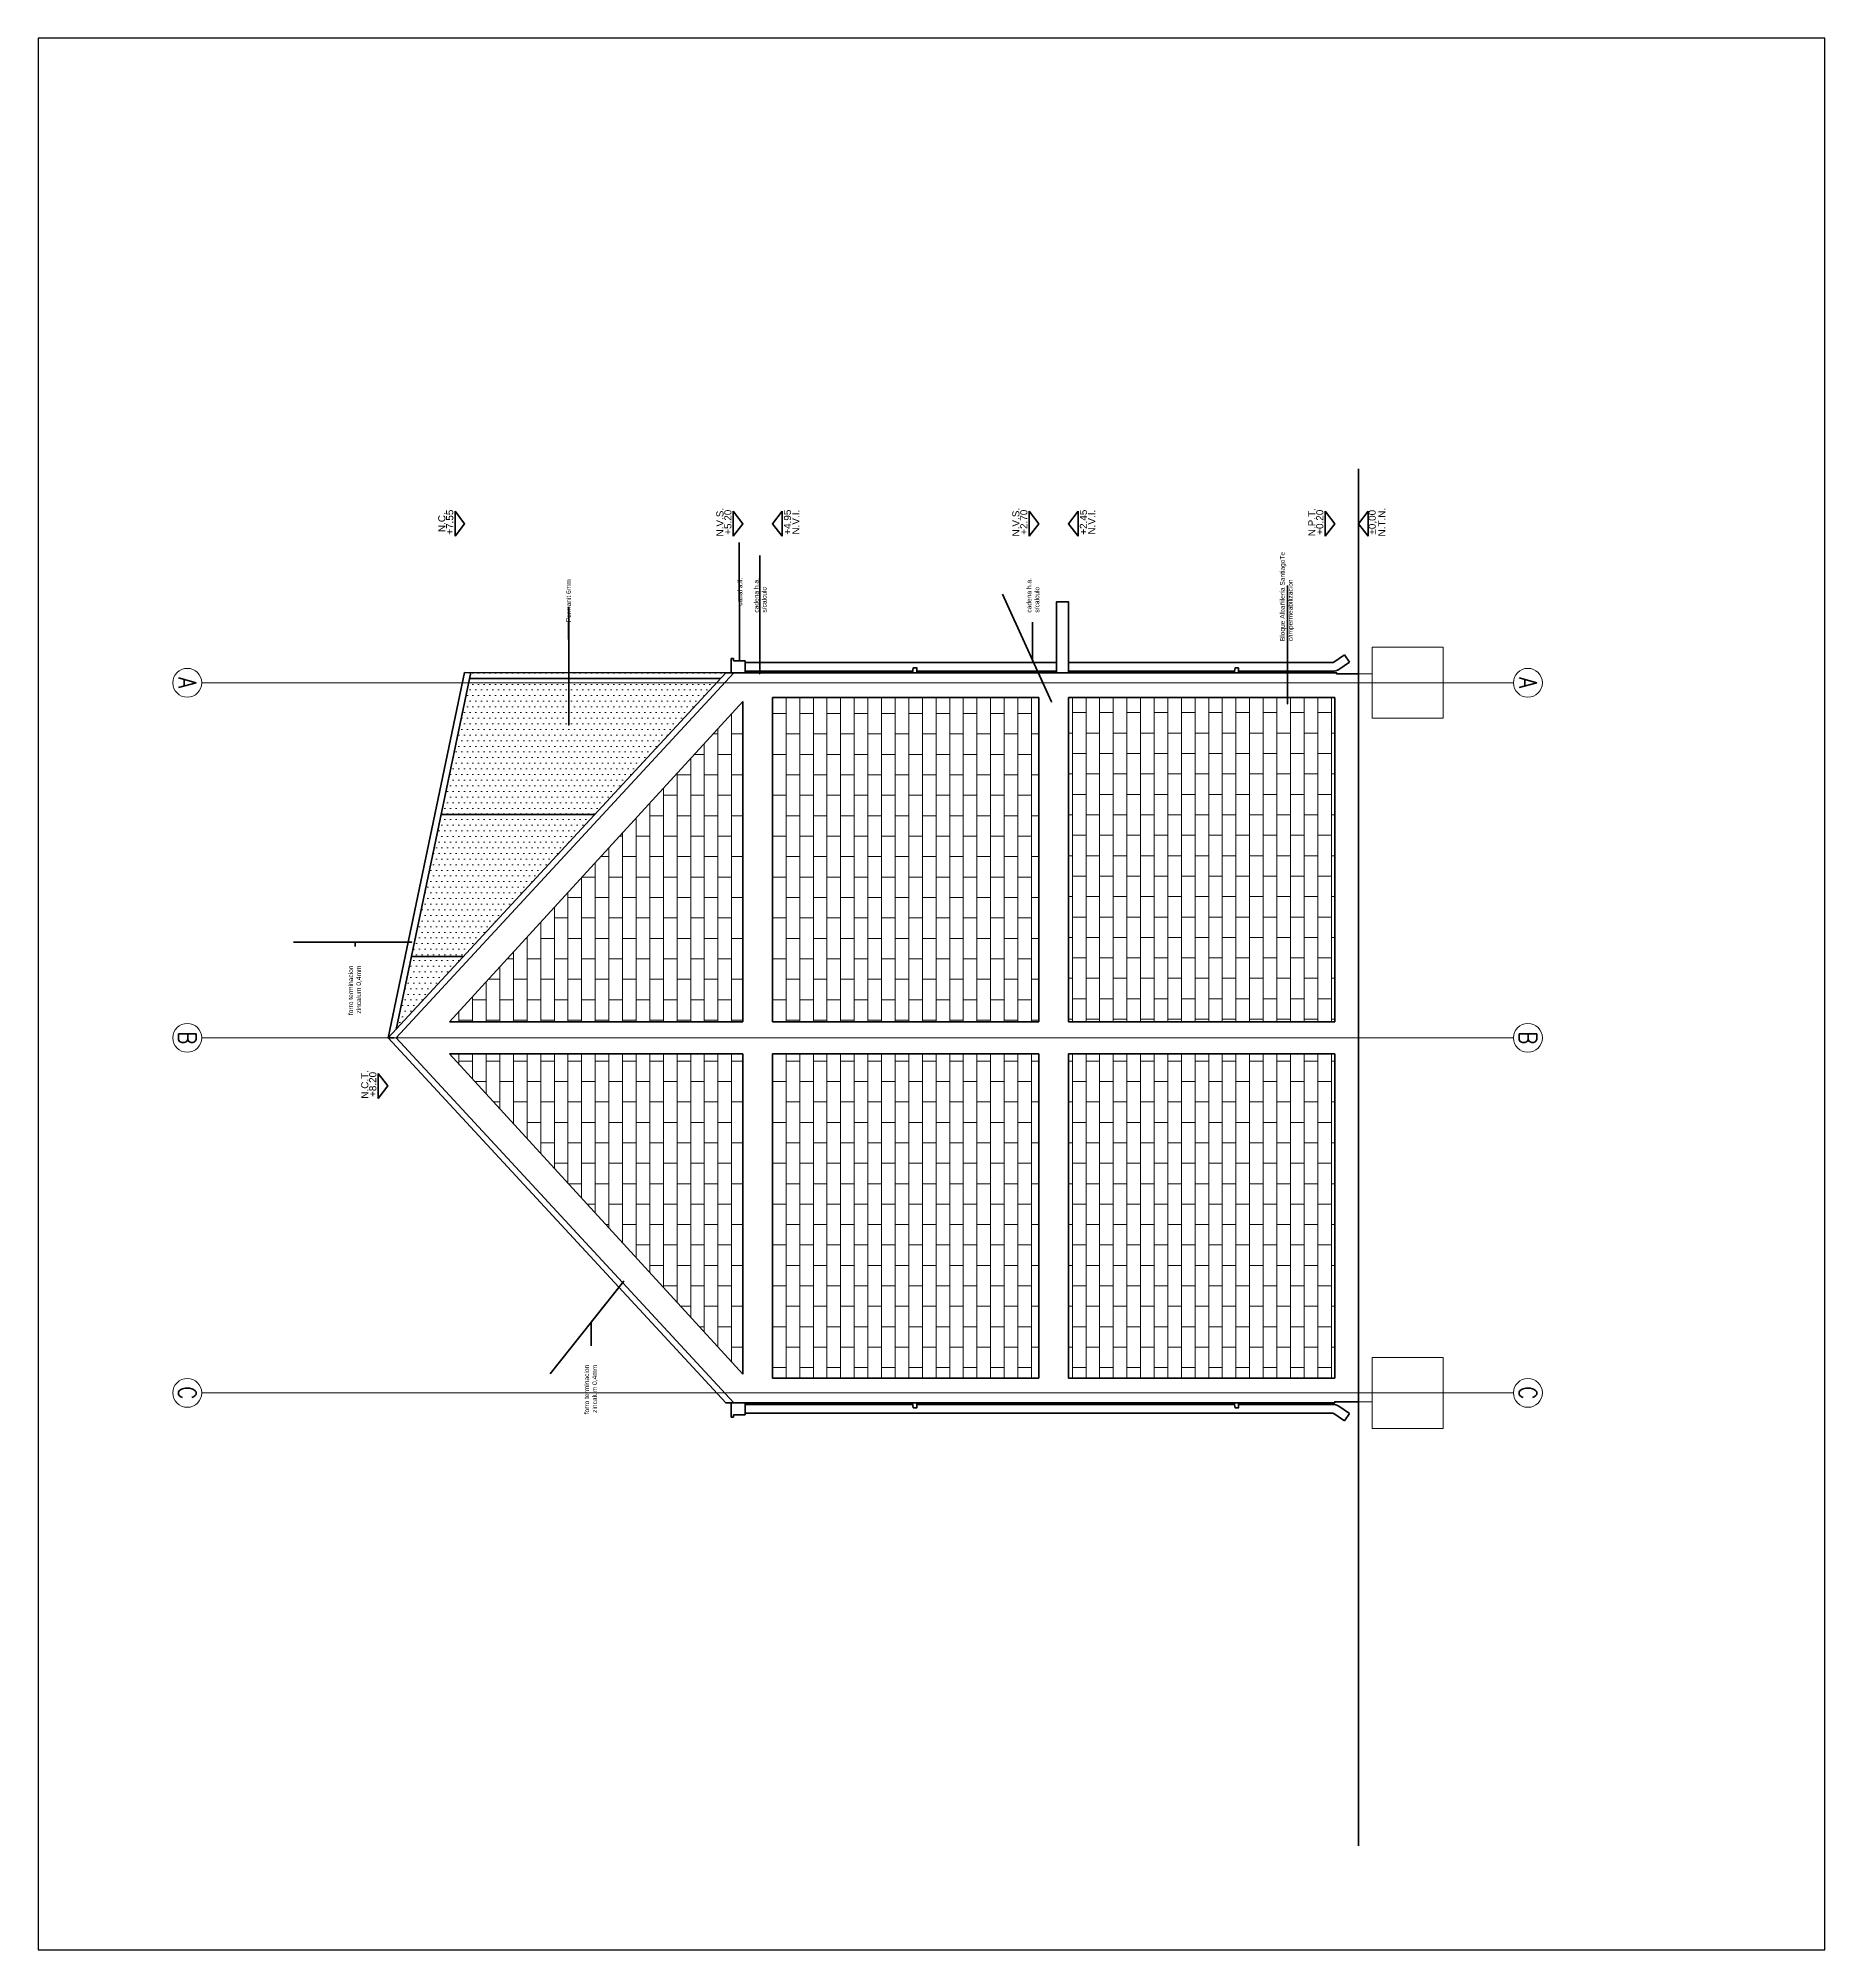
# Model space of a CAD drawing. Header units: metres. Extents: x 45 to 666, y -23 to 325.
# Drawn here: x 105.39 to 120.48, y 76.61 to 92.76 of the extents above; entities that cross this region are included whole.
import ezdxf
from ezdxf.enums import TextEntityAlignment as Align

# ---------------------------------------------------------------- set-up
doc = ezdxf.new("R2010")
doc.units = ezdxf.units.M
doc.header["$LTSCALE"] = 5
doc.header["$MEASUREMENT"] = 0
doc.linetypes.add('HIDDEN', pattern=[0.375, 0.25, -0.125])
doc.layers.get('0').update_dxf_attribs({"color": 30})
doc.layers.get('DEFPOINTS').update_dxf_attribs({"color": 210})
for name, color, linetype, lineweight in [('A-ANNO-NOTE', 7, 'Continuous', 35), ('A-ANNO-SYMB', 3, 'Continuous', 18), ('A-ANNO-TEXT', 3, 'Continuous', 18), ('A-ELEV-MBE1', 7, 'Continuous', 35), ('A-ELEV-PATT', 8, 'Continuous', 18), ('A-FLOR-OVHD', 3, 'HIDDEN', 18), ('A-WALL-FULL', 7, 'Continuous', 35)]:
    doc.layers.add(name, color=color, linetype=linetype, lineweight=lineweight)
doc.styles.add('E-ARIAL', font='arial.ttf')
doc.styles.add('E-ROMANS', font='romans.shx', dxfattribs={"width": 0.8})
doc.dimstyles.new('E-0200_TICK_12', dxfattribs={"dimscale": 0.001, "dimtxt": 240, "dimasz": 240, "dimexe": 120, "dimexo": 80, "dimgap": 120, "dimtad": 0, "dimzin": 0, "dimdsep": 46, "dimtxsty": 'E-ROMANS', "dimblk": 'OBLIQUE', "dimcen": 120, "dimclrd": 256, "dimclre": 256, "dimclrt": 256, "dimadec": 0, "dimazin": 0, "dimtfac": 1, "dimtmove": 1, "dimatfit": 3, "dimldrblk": 'OPEN90', "dimfxl": 1, "dimtfill": 1, "dimtolj": 1, "dimtzin": 0, "dimlwd": -1, "dimarcsym": 0})

msp = doc.modelspace()

# ---------------------------------------------------------------- texts
at = {"layer": 'A-ANNO-NOTE', "char_height": 0.04, "rotation": 90, "style": 'E-ARIAL'}
for s, insert, attachment_point in [('Bloque Albañilería SantiagoTe\\Pc/impermeabilizacion', (115.9386, 87.6623), 4), ('canal a.ll.', (111.3164, 87.961), 4), ('cadena h.a.\\Ps/calculo', (111.4882, 87.9036), 4), ('cadena h.a.\\Ps/calculo', (113.7922, 87.9036), 4), ('Permanit 6mm', (109.8686, 87.8223), 4), ('forro terminacion\\Pzincalum 0,4mm', (108.0656, 84.9217), 6), ('forro terminacion\\Pzincalum 0,4mm', (110.0593, 81.5486), 6)]:
    msp.add_mtext(s, dxfattribs=dict(at, insert=insert, attachment_point=attachment_point))
at = {"layer": 'A-ANNO-TEXT', "ltscale": 5, "char_height": 0.15, "attachment_point": 5, "rotation": 270, "style": 'E-ROMANS'}
for s, insert in [('A', (106.6478, 87.3106)), ('A', (117.9729, 87.3106)), ('B', (106.6478, 84.3106)), ('B', (117.9729, 84.3106)), ('C', (106.6478, 81.3106)), ('C', (117.9729, 81.3106))]:
    msp.add_mtext(s, dxfattribs=dict(at, insert=insert))

# ---------------------------------------------------------------- blocks, each defined once
blk = doc.blocks.new('_Oblique')
at = {"color": 0, "linetype": 'ByBlock', "lineweight": -2}
blk.add_line((-0.5, -0.5), (0.5, 0.5), dxfattribs=at)
blk = doc.blocks.new('TAG-LEVEL-CO')
for points in [[(0.352, 0.272), (-0.352, 0.272)], [(0.352, 0.272), (0, 0), (-0.352, 0.272)]]:
    blk.add_lwpolyline(points)
at = {"style": 'E-ARIAL'}
for tag, p in [('N.P.T.', (0, 0.486)), ('%%P0,00', (0, 0.262))]:
    blk.add_attdef(tag, text='', height=0.2, dxfattribs=at).set_placement(p, align=Align.BOTTOM_CENTER)

# ---------------------------------------------------------------- hatches: boundary and pattern name
at = {"layer": 'A-ELEV-PATT'}
h = msp.add_hatch(dxfattribs=at)
h.set_pattern_fill('DOTS', color=256, scale=0.03, style=0)
h.set_pattern_definition([(180, (0, 153.2104), (-0.0238125, 0.047625), [0, -0.047625])])
h.paths.add_polyline_path([(108.5405, 84.9979), (108.4118, 84.3824), (108.9803, 84.9976)])
h.paths.add_polyline_path([(108.7915, 86.1977), (108.5405, 84.9979), (108.9803, 84.9976), (110.0884, 86.1966)])
h.paths.add_polyline_path([(109.0424, 87.3975), (108.7915, 86.1977), (110.0884, 86.1966), (111.1965, 87.3956)])
h = msp.add_hatch(dxfattribs=at)
h.set_pattern_fill('AR-BRSTD', color=256, scale=0.0017, angle=90, style=0)
h.set_pattern_definition([(90, (0, 0), (-0.11516106, 7e-18), []), (180, (0, 0), (-0.11516106, -0.17272), [0.11516106, -0.11516106])])
h.paths.add_polyline_path([(113.841, 84.1756), (111.591, 84.1756), (111.591, 81.4356), (113.841, 81.4356)])
h.paths.add_polyline_path([(114.091, 81.4356), (116.341, 81.4356), (116.341, 84.1756), (114.091, 84.1756)])
h.paths.add_polyline_path([(113.841, 87.1856), (111.593, 87.1856), (111.593, 84.4456), (113.841, 84.4456)])
h.paths.add_polyline_path([(111.341, 87.1526), (108.8626, 84.4456), (111.341, 84.4456)])
h.paths.add_polyline_path([(108.8626, 84.1756), (111.341, 81.4685), (111.341, 84.1756)])
h = msp.add_hatch(dxfattribs=at)
h.set_pattern_fill('AR-BRSTD', color=256, scale=0.0017, angle=90, style=0)
h.set_pattern_definition([(90, (0, 153.2104), (0.11516106, 2e-17), []), (0, (0, 153.2104), (0.11516106, -0.17272), [0.11516106, -0.11516106])])
h.paths.add_polyline_path([(114.091, 84.4456), (116.341, 84.4456), (116.341, 87.1856), (114.091, 87.1856)])

# ---------------------------------------------------------------- linework, layer by layer
at = {"layer": 'A-ANNO-SYMB', "ltscale": 2}
for points in [[(117.851, 87.3106), (106.7697, 87.3106)], [(117.851, 87.3106), (106.7697, 87.3106)], [(117.851, 84.3106), (106.7697, 84.3106)], [(117.851, 81.3106), (106.7697, 81.3106)]]:
    msp.add_lwpolyline(points, dxfattribs=at)
at = {"layer": 'A-ANNO-SYMB', "linetype": 'Continuous', "ltscale": 5}
for centre in [(106.6478, 87.3106), (117.9729, 87.3106), (106.6478, 84.3106), (117.9729, 84.3106), (106.6478, 81.3106), (117.9729, 81.3106)]:
    msp.add_circle(centre, 0.1219, dxfattribs=at)
at = {"layer": 'A-ELEV-MBE1'}
for p, q in [((116.4664, 87.4854), (116.4241, 87.5474)), ((108.991, 87.3975), (108.3454, 84.3106)), ((109.0424, 87.3975), (108.4118, 84.3824)), ((111.2645, 87.3956), (108.4131, 84.3102)), ((108.991, 87.3975), (111.1965, 87.3956)), ((111.2415, 87.5156), (111.2615, 87.5156)), ((111.2415, 87.5156), (111.2415, 87.3956)), ((111.2615, 87.5156), (111.2615, 87.4956)), ((111.2615, 87.4956), (111.3615, 87.4956)), ((111.3615, 87.4956), (111.3615, 87.3956)), ((115.499, 87.4356), (115.4926, 87.3956)), ((115.529, 87.4356), (115.499, 87.4356)), ((115.529, 87.3956), (115.529, 87.4356)), ((109.026, 87.3475), (111.1503, 87.3456)), ((111.341, 87.1526), (108.8626, 84.4456)), ((111.341, 87.1526), (111.341, 84.4456)), ((111.591, 84.4456), (111.591, 87.1856)), ((113.841, 87.1856), (111.591, 87.1856)), ((114.091, 87.1856), (114.091, 84.4456)), ((116.341, 87.1856), (114.091, 87.1856)), ((116.341, 87.1856), (116.341, 84.4456)), ((108.7915, 86.1977), (110.0884, 86.1966)), ((108.5405, 84.9979), (108.9803, 84.9976)), ((111.341, 84.4456), (108.8626, 84.4456)), ((113.841, 84.4456), (111.591, 84.4456)), ((116.341, 84.4456), (114.091, 84.4456)), ((108.4131, 84.3102), (111.2642, 81.2256)), ((111.341, 84.1756), (108.8626, 84.1756)), ((111.341, 81.4685), (108.8626, 84.1756)), ((111.341, 81.4685), (111.341, 84.1756)), ((111.591, 84.1756), (111.591, 81.4356)), ((113.841, 84.1756), (111.591, 84.1756)), ((116.341, 84.1756), (114.091, 84.1756)), ((114.091, 81.4356), (114.091, 84.1756)), ((116.341, 84.1756), (116.341, 81.4356)), ((113.841, 81.4356), (111.591, 81.4356)), ((116.341, 81.4356), (114.091, 81.4356)), ((111.2415, 81.1056), (111.2415, 81.2256)), ((111.2415, 81.1056), (111.2615, 81.1056)), ((111.2615, 81.1056), (111.2615, 81.1256)), ((111.2615, 81.1256), (111.3615, 81.1256)), ((111.3615, 81.1256), (111.3615, 81.2256)), ((116.4664, 81.1357), (116.4241, 81.0737))]:
    msp.add_line(p, q, dxfattribs=at)
for points in [[(113.991, 87.3956), (113.991, 87.9956), (114.091, 87.9956), (114.091, 87.3956)], [(116.541, 87.3856), (116.356, 87.3856), (116.356, 87.3956), (111.1965, 87.3956), (108.345, 84.3102), (111.1961, 81.2256), (116.341, 81.2256), (116.341, 81.2356), (116.541, 81.2356)], [(111.3615, 87.4828), (113.991, 87.4828)], [(111.3615, 87.4078), (112.7766, 87.4078)], [(112.811, 87.3956), (112.811, 87.4356), (112.781, 87.4356), (112.7746, 87.3956)], [(112.811, 87.4078), (113.991, 87.4078)], [(114.091, 87.4078), (115.4946, 87.4078)], [(113.841, 87.1856), (113.841, 84.4456)], [(108.3454, 84.3106), (108.3968, 84.3106)], [(113.841, 81.4356), (113.841, 84.1756)], [(111.3615, 81.2133), (112.7766, 81.2133)], [(112.811, 81.2256), (112.811, 81.1856), (112.781, 81.1856), (112.7746, 81.2256)], [(112.811, 81.2133), (115.4946, 81.2133)], [(115.529, 81.2256), (115.529, 81.1856), (115.499, 81.1856), (115.4926, 81.2256)]]:
    msp.add_lwpolyline(points, dxfattribs=at)
for points in [[(114.091, 87.4828), (116.3256, 87.4828, 0.1507746), (116.3327, 87.485), (116.4241, 87.5474)], [(115.529, 87.4078), (116.3256, 87.4078, 0.1507746), (116.3749, 87.4231), (116.4664, 87.4854)], [(111.3615, 81.1383), (116.3256, 81.1383, -0.1507746), (116.3327, 81.1361), (116.4241, 81.0737)], [(115.529, 81.2133), (116.3256, 81.2133, -0.1507746), (116.3749, 81.1981), (116.4664, 81.1357)]]:
    msp.add_lwpolyline(points, format="xyb", dxfattribs=at)
at = {"layer": 'A-FLOR-OVHD'}
for p, q in [((116.541, 87.3856), (116.656, 87.3856)), ((116.541, 81.2356), (116.656, 81.2356))]:
    msp.add_line(p, q, dxfattribs=at)
for points in [[(117.256, 87.6106), (117.256, 87.0106), (116.656, 87.0106), (116.656, 87.6106)], [(117.256, 81.6106), (117.256, 81.0106), (116.656, 81.0106), (116.656, 81.6106)]]:
    msp.add_lwpolyline(points, close=True, dxfattribs=at)
at = {"layer": 'A-WALL-FULL'}
msp.add_lwpolyline([(116.541, 89.1195), (116.541, 77.4821)], dxfattribs=at)
at = {"layer": 'DEFPOINTS'}
msp.add_lwpolyline([(105.3887, 76.6052), (120.4806, 76.6052), (120.4806, 92.7569), (105.3887, 92.7569)], close=True, dxfattribs=at)

# ---------------------------------------------------------------- block references
at = {"layer": 'A-ANNO-NOTE'}
ref = msp.add_blockref('TAG-LEVEL-CO', (108.991, 88.6541), dxfattribs=dict(at, xscale=-0.3000000000000114, yscale=0.3000000000000114, zscale=0.3, rotation=90))
ref.add_attrib('%%P0,00', '+7.55', dxfattribs={"layer": '0', "height": 0.06, "rotation": 90, "style": 'E-ARIAL'}).set_placement((108.9123, 88.6677), align=Align.BOTTOM_CENTER)
ref.add_attrib('N.P.T.', 'N.C.', dxfattribs={"layer": '0', "height": 0.06, "rotation": 90, "style": 'E-ARIAL'}).set_placement((108.8454, 88.6677), align=Align.BOTTOM_CENTER)
ref = msp.add_blockref('TAG-LEVEL-CO', (111.341, 88.6541), dxfattribs=dict(at, xscale=-0.3000000000000114, yscale=0.3000000000000114, zscale=0.3, rotation=90))
ref.add_attrib('%%P0,00', '+5.20', dxfattribs={"layer": '0', "height": 0.06, "rotation": 90, "style": 'E-ARIAL'}).set_placement((111.2623, 88.6672), align=Align.BOTTOM_CENTER)
ref.add_attrib('N.P.T.', 'N.V.S.', dxfattribs={"layer": '0', "height": 0.06, "rotation": 90, "style": 'E-ARIAL'}).set_placement((111.1954, 88.6677), align=Align.BOTTOM_CENTER)
ref = msp.add_blockref('TAG-LEVEL-CO', (111.591, 88.6541), dxfattribs=dict(at, xscale=0.3000000000000114, yscale=0.3000000000000114, zscale=0.3000000000000114, rotation=270.0000000000054))
ref.add_attrib('%%P0,00', '+4.95', dxfattribs={"layer": '0', "height": 0.06, "rotation": 90, "style": 'E-ARIAL'}).set_placement((111.7658, 88.6677), align=Align.BOTTOM_CENTER)
ref.add_attrib('N.P.T.', 'N.V.I.', dxfattribs={"layer": '0', "height": 0.06, "rotation": 90, "style": 'E-ARIAL'}).set_placement((111.8361, 88.6677), align=Align.BOTTOM_CENTER)
ref = msp.add_blockref('TAG-LEVEL-CO', (113.841, 88.6541), dxfattribs=dict(at, xscale=-0.3000000000000114, yscale=0.3000000000000114, zscale=0.3, rotation=90))
ref.add_attrib('%%P0,00', '+2.70', dxfattribs={"layer": '0', "height": 0.06, "rotation": 90, "style": 'E-ARIAL'}).set_placement((113.7623, 88.6672), align=Align.BOTTOM_CENTER)
ref.add_attrib('N.P.T.', 'N.V.S.', dxfattribs={"layer": '0', "height": 0.06, "rotation": 90, "style": 'E-ARIAL'}).set_placement((113.6954, 88.6677), align=Align.BOTTOM_CENTER)
ref = msp.add_blockref('TAG-LEVEL-CO', (114.091, 88.6541), dxfattribs=dict(at, xscale=0.3000000000000114, yscale=0.3000000000000114, zscale=0.3000000000000114, rotation=270.0000000000054))
ref.add_attrib('%%P0,00', '+2.45', dxfattribs={"layer": '0', "height": 0.06, "rotation": 90, "style": 'E-ARIAL'}).set_placement((114.2658, 88.6677), align=Align.BOTTOM_CENTER)
ref.add_attrib('N.P.T.', 'N.V.I.', dxfattribs={"layer": '0', "height": 0.06, "rotation": 90, "style": 'E-ARIAL'}).set_placement((114.3361, 88.6677), align=Align.BOTTOM_CENTER)
ref = msp.add_blockref('TAG-LEVEL-CO', (116.341, 88.6541), dxfattribs=dict(at, xscale=-0.3000000000000114, yscale=0.3000000000000114, zscale=0.3, rotation=90))
ref.add_attrib('%%P0,00', '+0.20', dxfattribs={"layer": '0', "height": 0.06, "rotation": 90, "style": 'E-ARIAL'}).set_placement((116.2623, 88.6672), align=Align.BOTTOM_CENTER)
ref.add_attrib('N.P.T.', 'N.P.T.', dxfattribs={"layer": '0', "height": 0.06, "rotation": 90, "style": 'E-ARIAL'}).set_placement((116.1954, 88.6677), align=Align.BOTTOM_CENTER)
ref = msp.add_blockref('TAG-LEVEL-CO', (116.541, 88.6541), dxfattribs=dict(at, xscale=0.3000000000000114, yscale=0.3000000000000114, zscale=0.3000000000000114, rotation=270))
ref.add_attrib('%%P0,00', '%%P0,00', dxfattribs={"layer": '0', "height": 0.06, "rotation": 90, "style": 'E-ARIAL'}).set_placement((116.7051, 88.6672), align=Align.BOTTOM_CENTER)
ref.add_attrib('N.P.T.', 'N.T.N.', dxfattribs={"layer": '0', "height": 0.06, "rotation": 90, "style": 'E-ARIAL'}).set_placement((116.7861, 88.6677), align=Align.BOTTOM_CENTER)
ref = msp.add_blockref('TAG-LEVEL-CO', (108.341, 83.9039), dxfattribs=dict(at, xscale=-0.2999999999999972, yscale=0.3000000000000114, zscale=0.3, rotation=90))
ref.add_attrib('%%P0,00', '+8.20', dxfattribs={"layer": '0', "height": 0.06, "rotation": 90, "style": 'E-ARIAL'}).set_placement((108.2623, 83.917), align=Align.BOTTOM_CENTER)
ref.add_attrib('N.P.T.', 'N.C.T.', dxfattribs={"layer": '0', "height": 0.06, "rotation": 90, "style": 'E-ARIAL'}).set_placement((108.1954, 83.9175), align=Align.BOTTOM_CENTER)

msp.set_redraw_order([(e.dxf.handle, doc.entitydb.next_handle()) for e in msp.query("TEXT MTEXT ATTDEF DIMENSION ARC_DIMENSION")])  # texts and dimensions are drawn at this point

# ---------------------------------------------------------------- leaders
at = {"layer": 'A-ANNO-NOTE', "annotation_type": 0, "has_hookline": 1, "horizontal_direction": (0, 1, 0)}
for points, hookline_direction, text_width in [([(115.941, 87.1315), (115.941, 87.5744), (115.9434, 87.6466)], 0, 0.7485), ([(108.5445, 85.1199), (108.0656, 85.1199), (108.0656, 85.0817)], 1, 0.4149), ([(110.335, 82.2542), (110.0594, 81.9071), (110.0593, 81.7086)], 1, 0.4149)]:
    msp.add_leader(points, dimstyle='E-0200_TICK_12', override={"dimasz": 0.2, "dimtad": 0, "dimldrblk": 'Open90'}, dxfattribs=dict(at, hookline_direction=hookline_direction, text_width=text_width))
at = {"layer": 'A-ANNO-NOTE'}
for points in [[(111.3116, 87.4956), (111.3115, 87.6627), (111.3115, 87.8223)], [(111.4833, 87.3856), (111.4833, 87.5031), (111.4833, 87.8223)], [(113.9488, 87.1493), (113.7872, 87.5031), (113.7872, 87.8223)], [(109.871, 86.9533), (109.8709, 87.526), (109.8686, 87.8223)]]:
    msp.add_leader(points, dimstyle='E-0200_TICK_12', override={"dimasz": 0.2, "dimtad": 0, "dimldrblk": 'Open90'}, dxfattribs=at)

doc.saveas('drawing.dxf')
